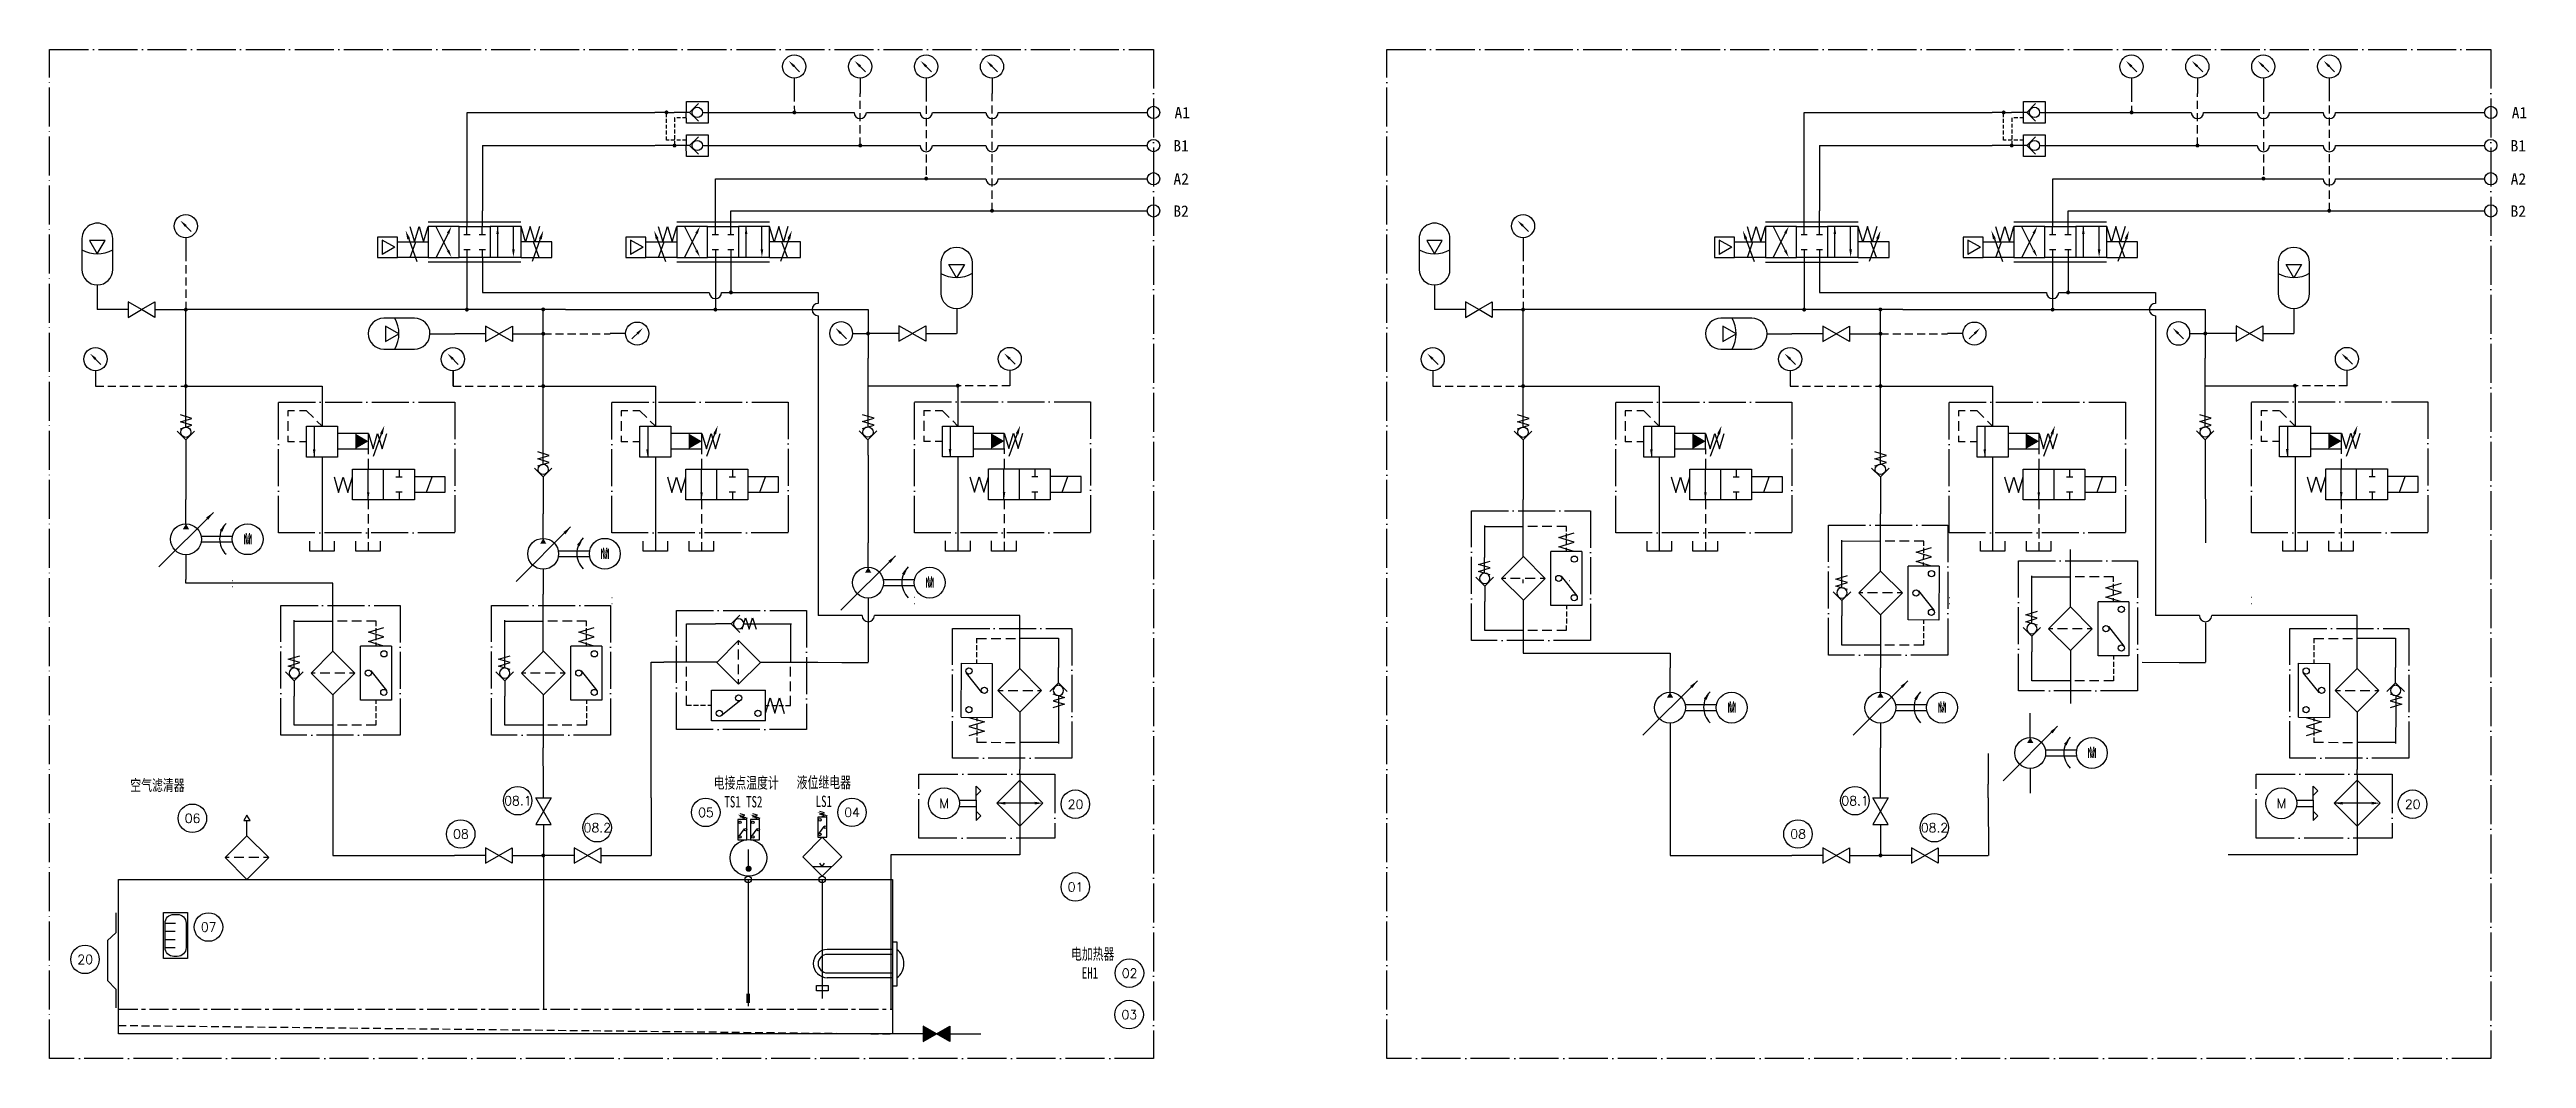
# Model space of a CAD drawing. Extents: x 245 to 8263, y -367 to 526.
# Drawn here: x 4219 to 4981, y -342 to -31 of the extents above; entities that cross this region are included whole.
import ezdxf
from ezdxf.enums import TextEntityAlignment as Align

# ---------------------------------------------------------------- set-up
doc = ezdxf.new("R2010")
doc.units = 0
doc.header["$LTSCALE"] = 5
doc.header["$MEASUREMENT"] = 0
for name, pattern in [('ACAD_ISO04W100', [30, 24, -3, 0, -3]), ('CENTER', [2, 1.25, -0.25, 0.25, -0.25]), ('HIDDEN', [0.375, 0.25, -0.125])]:
    doc.linetypes.add(name, pattern=pattern)
for name, color, linetype in [('11', 1, 'CONTINUOUS'), ('12', 2, 'CONTINUOUS'), ('16', 6, 'CONTINUOUS')]:
    doc.layers.add(name, color=color, linetype=linetype)
doc.layers.add('L7', color=4, linetype='CONTINUOUS', lineweight=25)
doc.styles.add('GB 3.5', font='simfang.ttf', dxfattribs={"width": 0.7, "height": 3.5})
doc.styles.add('HZ', font='txt', dxfattribs={"bigfont": 'hztxt'})
doc.styles.get("Standard").update_dxf_attribs({"font": '仿宋_GB2312.ttf', "height": 3.5})

msp = doc.modelspace()

# ---------------------------------------------------------------- texts
at = {"layer": '11', "char_height": 3.5, "attachment_point": 1}
for s, insert in [('A1', (4565.3801, -49.037)), ('B1', (4565.0108, -59.2267)), ('A2', (4565.0547, -69.4549)), ('B2', (4565.0108, -79.3558))]:
    msp.add_mtext_dynamic_manual_height_columns(s, width=9.91369, gutter_width=16.625, heights=[0], dxfattribs=dict(at, insert=insert))
at = {"layer": '11', "char_height": 3.5, "width": 50, "attachment_point": 1, "style": 'GB 3.5'}
for s, insert in [('空气滤清器', (4244.0053, -256.0786)), ('电接点温度计\\P  TS1 TS2', (4423.5447, -255.3233)), ('\\pxqc;液位继电器\\PLS1', (4432.4476, -255.1938)), ('电加热器\\P  EH1', (4533.5075, -308.0089))]:
    msp.add_mtext(s, dxfattribs=dict(at, insert=insert))
at = {"layer": '16', "style": 'HZ'}
for s, p in [('06', (4263.168, -268.0212)), ('08.1', (4363.2756, -262.6206)), ('05', (4421.1639, -266.2095)), ('04', (4466.1592, -266.1956)), ('20', (4534.9112, -263.6838)), ('08.1', (4774.8354, -262.6206)), ('20', (4946.4711, -263.6838)), ('08', (4345.7522, -272.8656)), ('08.2', (4387.7344, -270.9251)), ('08', (4757.312, -272.8656)), ('08.2', (4799.2942, -270.9251)), ('01', (4534.9112, -289.1444)), ('07', (4268.1126, -301.5095)), ('20', (4230.1156, -311.4651)), ('02', (4551.5626, -315.6844)), ('03', (4551.452, -328.4383))]:
    msp.add_text(s, height=2.80675, dxfattribs=at).set_placement(p, align=Align.MIDDLE)

# ---------------------------------------------------------------- blocks, each defined once
blk = doc.blocks.new('单向阀（简易符号）带弹簧')
at = {"layer": '11'}
for p, q in [((1.92, 11.94), (-1.83, 13.07)), ((-1.83, 8.58), (1.92, 9.69)), ((-1.81, 10.82), (1.92, 11.94)), ((1.92, 9.69), (-1.81, 10.82)), ((-0.03, 9.18), (-0.03, 14.18)), ((-2.88, 7.8), (-0.05, 4.97)), ((-0.05, 4.97), (2.78, 7.8)), ((-0.05, 4.98), (-0.05, -0.02))]:
    blk.add_line(p, q, dxfattribs=at)
blk.add_circle((-0.05, 7.44), 1.67, dxfattribs=at)
blk = doc.blocks.new('压力表')
at = {"layer": '11'}
for p, q in [((-0.75, 9.49), (1.71, 7.03)), ((-0.02, 4.97), (-0.02, -0.03))]:
    blk.add_line(p, q, dxfattribs=at)
blk.add_circle((-0.04, 8.72), 3.75, dxfattribs=at)
at = {"layer": '12'}
blk.add_solid([(-0.34, 8.49), (0.25, 9.08), (-1.83, 10.56)], dxfattribs=at)
blk = doc.blocks.new('5171', base_point=(201.3, 88.5))
at = {"layer": '11'}
for p, q in [((201.4, 88.4), (201.4, 93.4)), ((213.4, 88.4), (201.4, 88.4)), ((213.4, 93.4), (213.4, 88.4))]:
    blk.add_line(p, q, dxfattribs=at)
blk = doc.blocks.new('先导式电磁溢流阀')
at = {"layer": '11'}
for p, q in [((14.07, 5.12), (14.07, -7.91)), ((9.07, -7.91), (19.07, -7.91)), ((9.07, -17.91), (9.07, -7.91)), ((11.58, -7.87), (11.58, -17.89)), ((19.07, -7.91), (19.07, -17.91)), ((19.11, -15.25), (29.11, -15.25)), ((29.11, -10.25), (19.13, -10.25)), ((29.11, -10.21), (30.59, -15.21)), ((29.11, -15.25), (29.11, -10.25)), ((30.59, -15.21), (32.1, -10.22)), ((33.27, -10.43), (30.6, -17.74)), ((32.1, -10.22), (33.6, -15.21)), ((33.6, -15.21), (35.1, -10.21)), ((19.07, -17.91), (9.07, -17.91)), ((14.07, -17.91), (14.07, -48.31)), ((23.99, -31.77), (23.99, -21.77)), ((23.99, -21.77), (43.99, -21.77)), ((29.01, -31.77), (29.01, -21.76)), ((33.99, -31.74), (33.99, -21.74)), ((39.02, -21.78), (39.02, -24.26)), ((43.99, -21.77), (43.99, -31.77)), ((17.96, -24.33), (19.44, -29.33)), ((19.44, -29.33), (20.95, -24.35)), ((20.95, -24.35), (22.45, -29.33)), ((22.45, -29.33), (23.95, -24.33)), ((33.99, -31.77), (23.99, -31.77)), ((43.99, -31.77), (33.99, -31.77)), ((38.02, -24.26), (40.02, -24.26)), ((40.02, -29.26), (38.02, -29.26)), ((39.02, -29.26), (39.02, -31.78)), ((53.98, -24.28), (43.98, -24.28)), ((43.98, -29.28), (53.98, -29.28)), ((47.91, -29.28), (49.73, -24.28)), ((53.98, -29.28), (53.98, -24.28))]:
    blk.add_line(p, q, dxfattribs=at)
at = {"layer": '12'}
for p, q in [((3.04, -2.9), (3.04, -4.62)), ((5.16, -2.93), (3.04, -2.93)), ((3.04, -6.22), (3.04, -9.42)), ((9.07, -2.93), (6.76, -2.93)), ((11.26, -5.09), (9.08, -2.91)), ((14.09, -7.91), (12.39, -6.22)), ((3.04, -11.02), (3.04, -12.92)), ((5.16, -12.91), (3.04, -12.91)), ((9.07, -12.91), (6.76, -12.91)), ((29.04, -15.19), (29.04, -16.91)), ((29.04, -18.51), (29.04, -21.71)), ((29.02, -31.53), (29.02, -34.82)), ((29.02, -36.42), (29.02, -39.36)), ((29.02, -40.97), (29.02, -44.26)), ((29.02, -45.46), (29.02, -48.4))]:
    blk.add_line(p, q, dxfattribs=at)
at = {"layer": '12', "linetype": 'ACAD_ISO04W100', "ltscale": 0.1}
blk.add_lwpolyline([(-0.03, -0.06), (57.08, -0.06), (57.08, -42.45), (-0.03, -42.45)], close=True, dxfattribs=at)
at = {"layer": '12'}
for points in [[(32.84, -10.27), (33.74, -10.59), (34.27, -7.72)], [(11.12, -15.37), (11.96, -15.37), (11.54, -17.89)], [(24.83, -15.24), (29.1, -12.77), (24.83, -10.26)], [(29.45, -29.26), (28.61, -29.26), (29.03, -31.78)]]:
    blk.add_solid(points, dxfattribs=at)
at = {"layer": '11', "xscale": 0.66, "yscale": 0.66, "zscale": 0.66}
for p in [(10.05, -48.32), (24.94, -48.32)]:
    blk.add_blockref('5171', p, dxfattribs=at)
blk = doc.blocks.new('过滤器')
at = {"layer": '11'}
for p, q in [((10.08, 0.04), (17.15, 7.11)), ((17.15, -7.04), (10.08, 0.04)), ((17.15, 7.11), (24.22, 0.04)), ((24.22, 0.04), (17.15, -7.04)), ((10.09, -0.01), (0.09, -0.01)), ((24.24, -0.01), (34.24, -0.01))]:
    blk.add_line(p, q, dxfattribs=at)
at = {"layer": '12'}
for p, q in [((17.15, 7.11), (17.15, 5.44)), ((17.15, 3.85), (17.15, 0.65)), ((17.15, -0.95), (17.15, -4.15)), ((17.15, -5.69), (17.15, -7.03))]:
    blk.add_line(p, q, dxfattribs=at)
blk = doc.blocks.new('5236', base_point=(344.92, 42.98))
at = {"layer": '11'}
for p, q in [((342.02, 47.87), (343.5, 42.87)), ((343.5, 42.87), (345, 47.86)), ((345, 47.86), (346.51, 42.87)), ((346.51, 42.87), (348.01, 47.87))]:
    blk.add_line(p, q, dxfattribs=at)
blk = doc.blocks.new('回油过滤器')
at = {"layer": '11'}
for p, q in [((0, -7.14), (0, 0)), ((0, -7.36), (12.47, -7.36)), ((12.47, -7.36), (12.47, -16.78)), ((-18.99, -32.95), (-18.97, -15.46)), ((-18.97, -15.46), (-8.97, -15.48)), ((-8.97, -15.48), (-8.99, -32.97)), ((-12.31, -24.92), (-17.34, -18.62)), ((12.48, -30.98), (12.47, -41.39)), ((-18.99, -32.95), (-8.99, -32.97)), ((12.47, -41.08), (0, -41.07)), ((0, -41.3), (0, -49.85))]:
    blk.add_line(p, q, dxfattribs=at)
for centre in [(-16.52, -17.96), (-11.52, -24.23), (-16.54, -30.48)]:
    blk.add_circle(centre, 1, dxfattribs=at)
at = {"layer": '12'}
for p, q in [((-13.97, -8.96), (-13.97, -7.36)), ((-13.98, -13.47), (-13.98, -11.87)), ((-13.98, -15.44), (-13.98, -14.27))]:
    blk.add_line(p, q, dxfattribs=at)
at = {"layer": '12', "linetype": 'HIDDEN', "ltscale": 2.5}
for p, q in [((-13.97, -7.37), (0, -7.36)), ((-13.98, -11.21), (-13.98, -9.61)), ((-14, -34.96), (-14.01, -36.56)), ((-14.01, -37.21), (-14.01, -38.81)), ((-14.01, -39.47), (-14.01, -41.07)), ((-14, -32.99), (-14, -34.16)), ((-14.01, -41.05), (0, -41.07))]:
    blk.add_line(p, q, dxfattribs=at)
at = {"layer": '12', "linetype": 'ACAD_ISO04W100', "ltscale": 0.1}
blk.add_lwpolyline([(-21.8, -4.13), (16.79, -4.13), (16.79, -46.19), (-21.8, -46.19)], close=True, dxfattribs=at)
at = {"layer": '11', "rotation": 90}
blk.add_blockref('过滤器', (-0.01, -41.39), dxfattribs=at)
at = {"layer": '11', "xscale": -1}
for name, p, rotation in [('单向阀（简易符号）带弹簧', (12.52, -16.8), 180), ('5236', (-11.64, -35.88), 89.93440482208143)]:
    blk.add_blockref(name, p, dxfattribs=dict(at, rotation=rotation))
blk = doc.blocks.new('圆点')
at = {"layer": '12', "const_width": 0.625}
blk.add_lwpolyline([(-0.35, 0.06, 1), (0.28, 0.06, 1)], format="xyb", close=True, dxfattribs=at)
blk = doc.blocks.new('E型')
at = {"layer": '11'}
for p, q in [((2.49, 7.43), (2.49, 9.94)), ((7.49, 7.43), (7.49, 9.94)), ((1.5, 7.43), (3.5, 7.43)), ((1.5, 2.54), (3.5, 2.54)), ((2.49, 2.54), (2.49, 0.02)), ((6.5, 7.43), (8.5, 7.43)), ((6.5, 2.54), (8.5, 2.54)), ((7.49, 2.54), (7.49, 0.02))]:
    blk.add_line(p, q, dxfattribs=at)
blk = doc.blocks.new('5221', base_point=(319.6, 303.8))
at = {"layer": '11'}
blk.add_line((318.28, 300.92), (315.62, 293.63), dxfattribs=at)
at = {"layer": '12'}
blk.add_solid([(317.83, 301.09), (318.73, 300.76), (319.26, 303.63)], dxfattribs=at)
blk = doc.blocks.new('FHYA10', base_point=(659.66, 112.03))
at = {"layer": '11'}
for p, q in [((653.65, 112.02), (655.13, 107.02)), ((655.13, 107.02), (656.64, 112)), ((656.64, 112), (658.14, 107.02)), ((658.14, 107.02), (659.64, 112.02))]:
    blk.add_line(p, q, dxfattribs=at)
blk = doc.blocks.new('FHYA13', base_point=(778.42, 446.4))
at = {"layer": '11'}
for p, q in [((768.41, 451.41), (778.41, 451.41)), ((768.41, 446.41), (768.41, 451.41)), ((772.54, 446.41), (774.36, 451.41)), ((778.41, 446.41), (768.41, 446.41))]:
    blk.add_line(p, q, dxfattribs=at)
blk = doc.blocks.new('电磁换向阀')
at = {"layer": '11'}
for p, q in [((-15.07, 11.48), (14.98, 11.48)), ((-15.04, 9.99), (-15.04, -0.01)), ((-5.04, 9.99), (-15.04, 9.99)), ((-8.68, 2.28), (-12.59, 10.04)), ((-5.04, -0.01), (-5.04, 9.99)), ((-5, 9.99), (5, 9.99)), ((-2.49, 10.03), (-2.49, 15.03)), ((2.49, 10.03), (2.49, 15.03)), ((15, 10), (5, 10)), ((5, 10), (5, 0)), ((7.46, 0.06), (7.46, 10.04)), ((12.54, 2.54), (12.54, 10.01)), ((15, 0), (15, 10)), ((-25.04, 6.49), (-31.54, 6.49)), ((-31.54, 6.49), (-31.54, -0.01)), ((-30, 5.59), (-30, 0.9)), ((-25.93, 3.24), (-30, 5.59)), ((-25.93, 3.24), (-30, 0.9)), ((-25.04, -0.01), (-25.04, 6.49)), ((-8.65, 7.76), (-12.54, 0.02)), ((-5, 0), (5, 0)), ((-31.54, -0.01), (-25.04, -0.01)), ((-15.07, -1.52), (14.98, -1.52)), ((-15.04, -0.01), (-5.04, -0.01)), ((-2.53, -0.01), (-2.53, -5.01)), ((2.49, -0.01), (2.49, -5.01)), ((5, 0), (15, 0))]:
    blk.add_line(p, q, dxfattribs=at)
at = {"layer": '12'}
for points in [[(-9.02, 7.95), (-8.27, 7.57), (-7.52, 10.01)], [(7, 7.52), (7.84, 7.52), (7.42, 10.04)], [(-8.3, 2.47), (-9.05, 2.09), (-7.54, 0.03)], [(12.96, 2.54), (12.12, 2.54), (12.54, 0.02)]]:
    blk.add_solid(points, dxfattribs=at)
at = {"layer": '11', "xscale": -1}
blk.add_blockref('5221', (-22.71, 8.83), dxfattribs=at)
at = {"layer": '11'}
blk.add_blockref('5221', (22.57, 8.83), dxfattribs=at)
at = {"layer": '16'}
for name, p in [('FHYA10', (-15.02, 10.02)), ('FHYA13', (-15.03, -0.02))]:
    blk.add_blockref(name, p, dxfattribs=at)
at = {"layer": '16', "xscale": -1}
for name, p in [('FHYA10', (14.98, 10.02)), ('FHYA13', (14.99, -0.02))]:
    blk.add_blockref(name, p, dxfattribs=at)
blk = doc.blocks.new('5172', base_point=(208.32, 41.13))
at = {"layer": '11'}
for p, q in [((213.14, 46.67), (203.14, 46.67)), ((203.14, 36.67), (213.14, 36.67))]:
    blk.add_line(p, q, dxfattribs=at)
for centre, start, end in [((203.14, 41.67), 90, 270), ((213.14, 41.67), 270, 90)]:
    blk.add_arc(centre, 5, start, end, dxfattribs=at)
blk = doc.blocks.new('FHYF27')
at = {"layer": '11'}
blk.add_line((-0.03, 8.01), (-0.03, 0.01), dxfattribs=at)
blk.add_lwpolyline([(2.49, 22.4), (-2.51, 22.4), (-0.01, 18.07)], close=True, dxfattribs=at)
blk.add_arc((0.01, 28.12), 10.05, 240.16091, 299.83909, dxfattribs=at)
at = {"layer": '11', "rotation": 90}
blk.add_blockref('5172', (0.55, 18.19), dxfattribs=at)
blk = doc.blocks.new('截止阀')
at = {"layer": '11'}
for p, q in [((10.02, 0.01), (0.02, 0.01)), ((14.37, 0.01), (10.04, 2.51)), ((10.04, 2.51), (10.04, -2.49)), ((10.04, -2.49), (14.37, 0.01)), ((14.36, 0.01), (18.69, 2.51)), ((18.69, -2.49), (14.36, 0.01)), ((18.69, 2.51), (18.69, -2.49)), ((18.71, 0.01), (28.71, 0.01))]:
    blk.add_line(p, q, dxfattribs=at)
blk = doc.blocks.new('双向液压锁')
at = {"layer": '11'}
for p, q in [((3.72, 0), (0, 0)), ((3.72, 0), (6.24, 0)), ((11.24, 0), (6.24, 0)), ((10.2, -0.02), (10.18, 3.48)), ((10.18, 3.48), (17.18, 3.48)), ((14.07, 2.83), (11.24, 0)), ((11.24, 0), (14.07, -2.83)), ((17.18, 3.48), (17.18, -3.52)), ((10.18, -3.52), (10.15, -0.02)), ((17.18, -3.52), (10.18, -3.52)), ((10.2, -10.76), (10.18, -7.26)), ((10.18, -7.26), (17.18, -7.26)), ((14.07, -7.91), (11.24, -10.74)), ((15.45, -0.01), (20.45, -0.01)), ((17.18, -7.26), (17.18, -14.26)), ((11.24, -10.74), (0.01, -10.74)), ((10.18, -14.26), (10.15, -10.76)), ((17.18, -14.26), (10.18, -14.26)), ((11.24, -10.74), (14.07, -13.57)), ((15.45, -10.75), (20.45, -10.75))]:
    blk.add_line(p, q, dxfattribs=at)
for centre in [(13.7, 0.01), (13.7, -10.73)]:
    blk.add_circle(centre, 1.67, dxfattribs=at)
at = {"layer": '12', "linetype": 'HIDDEN'}
for p, q in [((3.72, -9.01), (3.72, 0)), ((10.17, -1.77), (6.33, -1.79)), ((6.33, -1.79), (6.33, -10.74)), ((10.19, -9.01), (3.72, -9.01))]:
    blk.add_line(p, q, dxfattribs=at)
blk = doc.blocks.new('空气滤清器')
at = {"layer": '11'}
for p, q in [((-1, 19.09), (1.01, 19.09)), ((0.01, 20.82), (-0.99, 19.09)), ((1.01, 19.09), (0.01, 20.82)), ((0.01, 14.09), (0.01, 19.09)), ((-7.07, 7.07), (0, 14.14)), ((0, 14.14), (7.07, 7.07)), ((0, 0), (-7.07, 7.07)), ((7.07, 7.07), (0, 0))]:
    blk.add_line(p, q, dxfattribs=at)
at = {"layer": '12'}
for p, q in [((-5.73, 7.07), (-7.07, 7.07)), ((-0.99, 7.07), (-4.19, 7.07)), ((3.81, 7.07), (0.61, 7.07)), ((7.07, 7.07), (5.4, 7.07))]:
    blk.add_line(p, q, dxfattribs=at)
blk = doc.blocks.new('电液位计')
at = {"layer": '11'}
for p, q in [((0.48, -3.51), (3.89, -3.51)), ((0.48, -6.15), (3.8, -6.15)), ((0.48, -8.8), (3.8, -8.8)), ((0.48, -11.44), (3.8, -11.44))]:
    blk.add_line(p, q, dxfattribs=at)
blk.add_lwpolyline([(0, 0), (7.78, 0), (7.78, -14.95), (0, -14.95)], close=True, dxfattribs=at)
blk.add_lwpolyline([(3.33, -0.66), (4.45, -0.66, -0.414214), (7.3, -3.51), (7.3, -11.44, -0.414214), (4.45, -14.29), (3.33, -14.29, -0.414214), (0.48, -11.44), (0.48, -3.51, -0.414214)], format="xyb", close=True, dxfattribs=at)
blk = doc.blocks.new('油箱')
at = {"layer": '11'}
h = blk.add_hatch(color=256, dxfattribs=at)
h.dxf.hatch_style = 1
h.paths.add_polyline_path([(260.73, -47.57), (260.73, -52.57), (265.06, -50.07), (265.06, -50.07)])
h.paths.add_polyline_path([(265.06, -50.07), (265.06, -50.07), (269.39, -52.57), (269.39, -47.57)])
at = {"layer": '12', "linetype": 'HIDDEN', "ltscale": 2}
blk.add_line((0, -47.31), (250.71, -50.07), dxfattribs=at)
at = {"layer": 'L7'}
for p, q in [((0, 0), (250.71, 0)), ((0, -50.07), (0, 0)), ((250.71, 0), (250.71, -50.07)), ((-0.83, -10.83), (-0.83, -17.27)), ((-0.83, -17.27), (-3.59, -19.82)), ((-3.59, -19.82), (-3.59, -32.78)), ((250.71, -22.73), (229.65, -22.73)), ((250.71, -20.22), (252.17, -20.22)), ((252.17, -20.22), (252.17, -34.58)), ((250.71, -24.29), (229.65, -24.29)), ((229.65, -30.28), (250.71, -30.28)), ((250.71, -31.85), (229.65, -31.85)), ((-3.59, -32.78), (-0.83, -35.54)), ((-0.83, -35.54), (-0.83, -41.66)), ((252.17, -34.58), (250.71, -34.58)), ((269.39, -50.07), (0, -50.07))]:
    blk.add_line(p, q, dxfattribs=at)
at = {"layer": 'L7', "linetype": 'CENTER'}
blk.add_line((0, -42.01), (250.71, -42.01), dxfattribs=at)
at = {"layer": 'L7'}
for centre, radius, start, end in [((229.65, -27.29), 4.56, 90, 270), ((248.72, -27.29), 5.76, 306.86192, 53.13808), ((229.65, -27.29), 2.99, 90, 270)]:
    blk.add_arc(centre, radius, start, end, dxfattribs=at)
at = {"layer": '11'}
for name, p in [('空气滤清器', (41.62, 0)), ('电液位计', (14.61, -10.67)), ('截止阀', (250.69, -50.08))]:
    blk.add_blockref(name, p, dxfattribs=at)
blk = doc.blocks.new('液位继电器')
at = {"layer": '11'}
for p, q in [((-0.7, 8.72), (0.43, 10.22)), ((0.49, 13), (-0.49, 13.3)), ((-0.49, 12.71), (0.49, 13)), ((0.49, 12.41), (-0.49, 12.71)), ((-0.49, 12.12), (0.49, 12.41)), ((-0.45, 12.94), (0.99, 12.41)), ((0, 8), (-4, 4)), ((4, 4), (0, 8)), ((-4, 4), (0, 0)), ((-2, 2), (2, 2)), ((0, 2), (-0.47, 2.7)), ((0, 0), (4, 4)), ((0, 2), (0.47, 2.7))]:
    blk.add_line(p, q, dxfattribs=at)
blk.add_lwpolyline([(-0.92, 8), (0.92, 8), (0.92, 12.12), (-0.92, 12.12)], close=True, dxfattribs=at)
for centre in [(-0.49, 11.55), (0.64, 10.06), (-0.49, 8.57)]:
    blk.add_circle(centre, 0.26, dxfattribs=at)
blk.add_solid([(-0.48, 12.85), (-0.42, 13.03), (-0.98, 13.14)], dxfattribs=at)
blk = doc.blocks.new('电接点温度计')
at = {"layer": '11'}
for p, q in [((-0.75, 12.49), (-1.73, 12.79)), ((-1.73, 12.2), (-0.75, 12.49)), ((-0.75, 11.9), (-1.73, 12.2)), ((-1.73, 11.61), (-0.75, 11.9)), ((-1.69, 12.43), (-0.25, 11.9)), ((1.86, 12.49), (0.87, 12.79)), ((0.87, 11.61), (1.86, 11.9)), ((0.88, 12.2), (1.86, 12.49)), ((1.86, 11.9), (0.88, 12.2)), ((0.92, 12.43), (2.36, 11.9)), ((-1.93, 8.21), (-0.8, 9.7)), ((0.02, 1.52), (0.02, 5.49)), ((0.67, 8.21), (1.8, 9.7))]:
    blk.add_line(p, q, dxfattribs=at)
for points in [[(-2.16, 7.49), (-0.31, 7.49), (-0.31, 11.61), (-2.16, 11.61)], [(0.44, 7.49), (2.29, 7.49), (2.29, 11.61), (0.44, 11.61)]]:
    blk.add_lwpolyline(points, close=True, dxfattribs=at)
at = {"layer": '11', "const_width": 0.625}
blk.add_lwpolyline([(-0.29, 1.52, 1), (0.34, 1.52, 1)], format="xyb", close=True, dxfattribs=at)
at = {"layer": '11'}
for centre, radius in [((-1.73, 11.04), 0.26), ((0.88, 11.04), 0.26), ((0, 3.75), 3.75), ((-1.73, 8.05), 0.26), ((-0.6, 9.55), 0.26), ((0.88, 8.05), 0.26), ((2.01, 9.55), 0.26)]:
    blk.add_circle(centre, radius, dxfattribs=at)
for points in [[(-1.72, 12.34), (-1.65, 12.52), (-2.22, 12.62)], [(0.88, 12.34), (0.95, 12.52), (0.38, 12.62)]]:
    blk.add_solid(points, dxfattribs=at)
blk = doc.blocks.new('电动机')
at = {"layer": '11'}
blk.add_circle((0.01, -0.08), 5, dxfattribs=at)
at = {"layer": '11', "style": 'HZ'}
blk.add_text('M', height=3.2, dxfattribs=at).set_placement((0.07, -0.1), align=Align.MIDDLE)
blk = doc.blocks.new('单向变量液压泵')
at = {"layer": '11'}
for p, q in [((-0.06, 17.98), (-0.06, 25.98)), ((8.8, 21.77), (-8.88, 4.09)), ((4.81, 14.06), (14.9, 14.06)), ((14.9, 12.06), (4.83, 12.06)), ((-0.06, 8.01), (-0.06, 0.01))]:
    blk.add_line(p, q, dxfattribs=at)
blk.add_circle((-0.08, 13.06), 5, dxfattribs=at)
blk.add_arc((17.85, 13.18), 7.03, 134.69287, 225.36484, dxfattribs=at)
at = {"layer": '12'}
for points in [[(-0.06, 18.05), (-1.06, 16.32), (0.94, 16.32)], [(6.48, 20.1), (7.15, 19.41), (8.86, 21.79)], [(10.89, 16.02), (11.7, 15.49), (12.87, 18.17)]]:
    blk.add_solid(points, dxfattribs=at)
blk = doc.blocks.new('变量泵')
at = {"layer": '11', "xscale": 0.95, "yscale": 0.95, "zscale": 0.95}
for name, p in [('单向变量液压泵', (0.06, -24.68)), ('电动机', (18.95, -12.19))]:
    blk.add_blockref(name, p, dxfattribs=at)
at = {"layer": '11', "insert": (18.21, -10.36), "char_height": 3.5, "width": 3.8597, "attachment_point": 1, "style": 'GB 3.5'}
blk.add_mtext('M', dxfattribs=at)
blk = doc.blocks.new('伺服阀')
at = {"layer": '11', "xscale": 0.95, "yscale": 0.95, "zscale": 0.95}
for name, p in [('电磁换向阀', (-2.36, 10.81)), ('E型', (-7.13, 10.78))]:
    blk.add_blockref(name, p, dxfattribs=at)
blk = doc.blocks.new('out')
at = {"layer": '11', "linetype": 'HIDDEN', "ltscale": 2}
for p, q in [((100.72, 36.13), (100.74, 30.32)), ((121.02, 20.13), (121.02, 36.16)), ((141.31, 36.13), (141.33, 9.9)), ((161.61, 0), (161.61, 36.16))]:
    blk.add_line(p, q, dxfattribs=at)
at = {"layer": '11'}
for p, q in [((0, 30.32), (57.84, 30.32)), ((0, 0), (0, 30.32)), ((77.27, 30.32), (119.12, 30.32)), ((122.92, 30.32), (139.42, 30.32)), ((143.22, 30.32), (159.71, 30.32)), ((163.51, 30.32), (198.36, 30.32)), ((198.36, 30.32), (209.41, 30.32)), ((4.73, 20.13), (57.85, 20.13)), ((4.73, 20.13), (4.73, 0)), ((77.27, 20.13), (139.42, 20.13)), ((143.22, 20.13), (159.71, 20.13)), ((163.51, 20.13), (166.84, 20.13)), ((166.84, 20.13), (202.09, 20.13)), ((202.09, 20.13), (209.38, 20.13)), ((76.48, 0.08), (76.48, 9.9)), ((76.48, 9.9), (159.71, 9.9)), ((163.51, 9.9), (165.39, 9.9)), ((165.39, 9.9), (205.16, 9.9)), ((205.16, 9.9), (209.38, 9.9)), ((81.21, 0), (165.06, 0)), ((165.06, 0), (203.54, 0)), ((203.54, 0), (209.38, 0))]:
    blk.add_line(p, q, dxfattribs=at)
for centre in [(211.31, 30.32), (211.28, 20.13), (211.28, 9.9), (211.28, 0)]:
    blk.add_circle(centre, 1.9, dxfattribs=at)
for centre, end in [((121.02, 30.32), 0), ((141.32, 30.32), 0), ((161.61, 30.32), 0), ((141.32, 20.13), 360), ((161.61, 20.13), 0), ((161.61, 9.9), 0)]:
    blk.add_arc(centre, 1.9, 180, end, dxfattribs=at)
at = {"layer": '11', "xscale": 0.95, "yscale": 0.95, "zscale": 0.95}
for name, p in [('压力表', (100.74, 36.16)), ('压力表', (121.02, 36.16)), ('压力表', (141.33, 36.16)), ('压力表', (161.61, 36.16)), ('双向液压锁', (57.84, 30.33)), ('圆点', (61.41, 30.27)), ('圆点', (100.77, 30.26)), ('圆点', (63.89, 20.07)), ('圆点', (121.06, 20.07)), ('圆点', (141.36, 9.9)), ('圆点', (161.61, 0))]:
    blk.add_blockref(name, p, dxfattribs=at)
at = {"layer": '11', "char_height": 3.5, "attachment_point": 1}
for s, insert in [('A1', (217.75, 32)), ('B1', (217.38, 21.81)), ('A2', (217.42, 11.59)), ('B2', (217.38, 1.69))]:
    blk.add_mtext_dynamic_manual_height_columns(s, width=9.9137, gutter_width=16.62, heights=[0], dxfattribs=dict(at, insert=insert))

# ---------------------------------------------------------------- hatches: boundary and pattern name
at = {"layer": '11'}
h = msp.add_hatch(color=256, dxfattribs=at)
h.dxf.hatch_style = 1
h.paths.add_polyline_path([(4434.737, -322.0094), (4433.6378, -322.0094), (4433.6378, -324.8377), (4434.737, -324.8377)])

# ---------------------------------------------------------------- linework, layer by layer
at = {"layer": '11', "linetype": 'HIDDEN', "ltscale": 2}
for p, q in [((4448.3574, -44.9066), (4448.3721, -50.722)), ((4468.6564, -60.9117), (4468.6564, -44.8792)), ((4488.9466, -44.9066), (4488.9612, -71.14)), ((4509.2455, -81.0408), (4509.2455, -44.8792)), ((4261.1197, -94.0135), (4261.1197, -111.4787)), ((4672.6795, -94.0135), (4672.6795, -111.4787)), ((4371.1057, -118.8422), (4391.6906, -118.8276)), ((4782.6655, -118.8422), (4803.2504, -118.8276)), ((4233.3248, -134.9599), (4261.1051, -134.9599)), ((4343.3254, -134.9599), (4371.1057, -134.9599)), ((4514.6982, -134.9067), (4498.7022, -134.9067)), ((4644.8847, -134.9599), (4672.6649, -134.9599)), ((4754.8853, -134.9599), (4782.6655, -134.9599)), ((4926.258, -134.9067), (4910.2621, -134.9067))]:
    msp.add_line(p, q, dxfattribs=at)
at = {"layer": '11'}
for p, q in [((4347.6346, -50.722), (4405.4795, -50.722)), ((4347.6346, -81.0408), (4347.6346, -50.722)), ((4424.9032, -50.722), (4466.7564, -50.722)), ((4470.5564, -50.722), (4487.0498, -50.722)), ((4490.8498, -50.722), (4507.3455, -50.722)), ((4511.1455, -50.722), (4545.9976, -50.722)), ((4545.9976, -50.722), (4557.0411, -50.722)), ((4352.3672, -60.9117), (4405.4879, -60.9117)), ((4352.3672, -60.9117), (4352.3672, -81.0408)), ((4424.9032, -60.9117), (4487.0555, -60.9117)), ((4490.8555, -60.9117), (4507.3455, -60.9117)), ((4511.1455, -60.9117), (4514.4762, -60.9117)), ((4514.4762, -60.9117), (4549.72, -60.9117)), ((4549.72, -60.9117), (4557.0147, -60.9117)), ((4424.1125, -80.9623), (4424.1125, -71.14)), ((4424.1125, -71.14), (4507.3455, -71.14)), ((4511.1455, -71.14), (4513.0196, -71.14)), ((4513.0196, -71.14), (4552.7951, -71.14)), ((4552.7951, -71.14), (4557.0147, -71.14)), ((4424.1125, -81.0408), (4424.1125, -80.1057)), ((4428.8451, -81.0408), (4512.696, -81.0408)), ((4512.696, -81.0408), (4551.1766, -81.0408)), ((4551.1766, -81.0408), (4557.0147, -81.0408)), ((4835.6723, -81.0408), (4835.6723, -80.1057)), ((4347.597, -100.0811), (4347.597, -111.4234)), ((4352.3559, -106.1332), (4379.6865, -106.1332)), ((4352.3672, -100.0811), (4352.3672, -106.1332)), ((4379.6865, -106.1332), (4422.1749, -106.1332)), ((4424.0749, -100.0811), (4424.0749, -111.4234)), ((4425.9749, -106.1332), (4428.8339, -106.1332)), ((4428.8339, -106.1332), (4455.7119, -106.1332)), ((4428.8451, -100.0811), (4428.8451, -106.1332)), ((4455.7232, -106.1332), (4455.7232, -109.5234)), ((4759.1568, -100.0811), (4759.1568, -111.4234)), ((4763.9157, -106.1332), (4791.2463, -106.1332)), ((4763.927, -100.0811), (4763.927, -106.1332)), ((4791.2463, -106.1332), (4833.7348, -106.1332)), ((4835.6348, -100.0811), (4835.6348, -111.4234)), ((4837.5348, -106.1332), (4840.3937, -106.1332)), ((4840.3937, -106.1332), (4867.2717, -106.1332)), ((4840.4049, -100.0811), (4840.4049, -106.1332)), ((4867.283, -106.1332), (4867.283, -109.5234)), ((4261.1051, -134.9599), (4261.1051, -111.4234)), ((4377.9551, -111.4234), (4261.1051, -111.4234)), ((4265.8753, -111.4234), (4265.8753, -111.4234)), ((4371.1057, -126.2611), (4371.1057, -111.4234)), ((4377.9551, -111.4234), (4458.1523, -111.4234)), ((4455.7232, -113.3234), (4455.7232, -205.6204)), ((4458.1523, -111.4234), (4471.0552, -111.3702)), ((4471.0552, -111.3702), (4471.0552, -126.4188)), ((4672.6649, -134.9599), (4672.6649, -111.4234)), ((4789.5149, -111.4234), (4672.6649, -111.4234)), ((4677.4351, -111.4234), (4677.4351, -111.4234)), ((4782.6655, -126.2611), (4782.6655, -111.4234)), ((4789.5149, -111.4234), (4869.7121, -111.4234)), ((4867.283, -113.3234), (4867.283, -205.6204)), ((4869.7121, -111.4234), (4882.615, -111.3702)), ((4882.615, -111.3702), (4882.615, -126.4188)), ((4371.1057, -134.9599), (4371.1057, -126.2611)), ((4471.0552, -134.9067), (4471.0552, -126.4188)), ((4782.6655, -134.9599), (4782.6655, -126.2611)), ((4882.615, -134.9067), (4882.615, -126.4188)), ((4233.3248, -130.3276), (4233.3248, -134.9599)), ((4261.1051, -142.7636), (4261.1051, -134.9599)), ((4261.1051, -134.9599), (4303.0021, -134.9599)), ((4343.3254, -130.3276), (4343.3254, -134.9599)), ((4371.0838, -154.189), (4371.1057, -134.9599)), ((4371.1057, -134.9599), (4405.6021, -134.9599)), ((4471.0552, -142.7104), (4471.0552, -134.9067)), ((4471.0552, -134.9067), (4498.7022, -134.9067)), ((4644.8847, -130.3276), (4644.8847, -134.9599)), ((4672.6649, -142.7636), (4672.6649, -134.9599)), ((4672.6649, -134.9599), (4714.5619, -134.9599)), ((4754.8853, -130.3276), (4754.8853, -134.9599)), ((4782.6436, -154.189), (4782.6655, -134.9599)), ((4782.6655, -134.9599), (4817.1619, -134.9599)), ((4882.615, -142.7104), (4882.615, -134.9067)), ((4882.615, -134.9067), (4910.2621, -134.9067)), ((4261.1377, -156.2349), (4261.1377, -169.8371)), ((4471.044, -156.2026), (4471.0879, -183.1975)), ((4672.6975, -156.2349), (4672.6975, -169.8371)), ((4882.6038, -156.2026), (4882.6477, -183.1975)), ((4371.0725, -167.6812), (4371.0866, -174.315)), ((4782.6323, -167.6812), (4782.6464, -174.315)), ((4261.1377, -195.6177), (4261.1377, -194.5145)), ((4306.3291, -195.6177), (4261.1377, -195.6177)), ((4275.3516, -194.7619), (4275.4475, -194.7619)), ((4275.3516, -196.6619), (4275.4475, -196.6619)), ((4306.3291, -203.8904), (4306.3291, -195.6177)), ((4672.6975, -195.6177), (4672.6975, -194.5145)), ((4686.9114, -194.7619), (4687.0074, -194.7619)), ((4686.9114, -196.6619), (4687.0074, -196.6619)), ((4392.2016, -200.004), (4392.2975, -200.004)), ((4392.2016, -201.904), (4392.2975, -201.904)), ((4463.0563, -205.6204), (4455.7232, -205.6204)), ((4469.2334, -205.6204), (4463.0563, -205.6204)), ((4517.8087, -205.6204), (4473.0334, -205.6204)), ((4485.3017, -199.9508), (4485.3977, -199.9508)), ((4485.3017, -201.8508), (4485.3977, -201.8508)), ((4803.7614, -200.004), (4803.8574, -200.004)), ((4803.7614, -201.904), (4803.8574, -201.904)), ((4874.6161, -205.6204), (4867.283, -205.6204)), ((4880.7932, -205.6204), (4874.6161, -205.6204)), ((4929.3685, -205.6204), (4884.5932, -205.6204)), ((4896.8615, -199.9508), (4896.9575, -199.9508)), ((4896.8615, -201.8508), (4896.9575, -201.8508)), ((4471.1442, -207.8749), (4471.0879, -219.9485)), ((4882.704, -207.8749), (4882.6477, -219.9485)), ((4404.2846, -257.5527), (4404.2846, -219.9967)), ((4404.2846, -219.9967), (4408.206, -219.9967)), ((4451.643, -219.9967), (4463.0103, -220.0497)), ((4463.0103, -220.0497), (4471.0872, -220.0874)), ((4672.6975, -217.1955), (4717.889, -217.1955)), ((4717.889, -217.1955), (4717.889, -221.6734)), ((4863.2028, -219.9967), (4874.5701, -220.0497)), ((4874.5701, -220.0497), (4882.647, -220.0874)), ((4306.3291, -246.3385), (4306.3291, -257.5527)), ((4371.1384, -257.5527), (4371.0866, -246.3385)), ((4717.889, -246.3385), (4717.889, -257.5527)), ((4782.6982, -257.5527), (4782.6464, -246.3385)), ((4815.8444, -248.0288), (4815.8444, -257.5527)), ((4306.3291, -257.5527), (4306.3291, -279.5009)), ((4371.1384, -253.7527), (4371.1384, -252.179)), ((4371.1384, -261.679), (4371.1384, -257.5527)), ((4404.2846, -261.7611), (4404.2846, -257.5527)), ((4504.3092, -262.4547), (4504.3092, -258.1285)), ((4504.3092, -258.1285), (4505.7242, -259.5435)), ((4510.7376, -263.3739), (4517.8087, -256.3028)), ((4517.8087, -254.4991), (4517.8087, -252.9787)), ((4517.8087, -254.5386), (4517.8087, -268.6139)), ((4517.8087, -256.3028), (4524.8798, -263.3739)), ((4717.889, -257.5527), (4717.889, -279.5009)), ((4782.6982, -253.7527), (4782.6982, -252.179)), ((4782.6982, -261.679), (4782.6982, -257.5527)), ((4815.8444, -261.7611), (4815.8444, -257.5527)), ((4915.869, -262.4547), (4915.869, -258.1285)), ((4915.869, -258.1285), (4917.284, -259.5435)), ((4922.2975, -263.3739), (4929.3685, -256.3028)), ((4929.3685, -254.4991), (4929.3685, -252.9787)), ((4929.3685, -254.5386), (4929.3685, -268.6139)), ((4929.3685, -256.3028), (4936.4396, -263.3739)), ((4371.1396, -265.8114), (4368.7646, -261.6978)), ((4368.7646, -261.6978), (4373.5146, -261.6978)), ((4371.1396, -265.8099), (4368.7646, -269.9235)), ((4373.5146, -261.6978), (4371.1396, -265.8114)), ((4373.5146, -269.9235), (4371.1396, -265.8099)), ((4404.2846, -261.7611), (4404.3145, -279.4322)), ((4499.0987, -264.3547), (4504.3092, -264.3547)), ((4499.1048, -262.4547), (4504.3092, -262.4547)), ((4504.3092, -260.9585), (4505.7242, -259.5435)), ((4504.3092, -262.4547), (4504.3092, -264.3547)), ((4504.3092, -264.3547), (4504.3092, -268.681)), ((4504.3092, -265.8509), (4505.7242, -267.2659)), ((4517.8087, -270.445), (4510.7376, -263.3739)), ((4522.3166, -263.3502), (4510.7773, -263.3502)), ((4524.8798, -263.3739), (4517.8087, -270.445)), ((4782.6994, -265.8114), (4780.3244, -261.6978)), ((4780.3244, -261.6978), (4785.0744, -261.6978)), ((4782.6994, -265.8099), (4780.3244, -269.9235)), ((4785.0744, -261.6978), (4782.6994, -265.8114)), ((4785.0744, -269.9235), (4782.6994, -265.8099)), ((4815.8444, -261.7611), (4815.8744, -279.4322)), ((4910.6585, -264.3547), (4915.869, -264.3547)), ((4910.6646, -262.4547), (4915.869, -262.4547)), ((4915.869, -260.9585), (4917.284, -259.5435)), ((4915.869, -262.4547), (4915.869, -264.3547)), ((4915.869, -264.3547), (4915.869, -268.6809)), ((4915.869, -265.8509), (4917.284, -267.2659)), ((4929.3685, -270.445), (4922.2975, -263.3739)), ((4933.8764, -263.3502), (4922.3371, -263.3502)), ((4936.4396, -263.3739), (4929.3685, -270.445)), ((4368.7646, -269.9235), (4373.5146, -269.9235)), ((4371.1384, -269.9423), (4371.1384, -279.4423)), ((4504.3092, -268.681), (4505.7242, -267.2659)), ((4517.8087, -268.6534), (4517.8087, -273.6534)), ((4517.8087, -273.6534), (4517.8087, -279.3074)), ((4780.3244, -269.9235), (4785.0744, -269.9235)), ((4782.6982, -269.9423), (4782.6982, -279.4423)), ((4915.869, -268.6809), (4917.284, -267.2659)), ((4929.3685, -268.6534), (4929.3685, -273.6534)), ((4929.3685, -273.6534), (4929.3685, -279.3074)), ((4306.3291, -279.4893), (4342.8973, -279.4337)), ((4342.8973, -279.4337), (4343.8258, -279.4323)), ((4371.1383, -279.4976), (4371.1383, -326.7298)), ((4398.3678, -279.4423), (4404.2846, -279.4323)), ((4478.078, -279.3074), (4478.078, -326.7298)), ((4517.8087, -279.3074), (4478.078, -279.3074)), ((4717.889, -279.4893), (4754.4571, -279.4337)), ((4754.4571, -279.4337), (4755.3856, -279.4323)), ((4809.9276, -279.4423), (4815.8444, -279.4323)), ((4929.3685, -279.3074), (4889.6378, -279.3074)), ((4434.1874, -286.8247), (4434.1874, -325.8346)), ((4456.948, -286.8247), (4456.948, -323.4642))]:
    msp.add_line(p, q, dxfattribs=at)
msp.add_lwpolyline([(4455.1522, -319.4507), (4458.7438, -319.4507), (4458.7438, -321.096), (4455.1522, -321.096)], close=True, dxfattribs=at)
for centre, radius in [((4558.9411, -50.722), 1.9), ((4558.9147, -60.9117), 1.9), ((4558.9147, -71.14), 1.9), ((4558.9147, -81.0408), 1.9), ((4434.1874, -286.8247), 1), ((4456.948, -286.8247), 1)]:
    msp.add_circle(centre, radius, dxfattribs=at)
for centre, start, end in [((4468.6564, -50.722), 180, 0), ((4488.9498, -50.722), 180, 0), ((4509.2455, -50.722), 180, 0), ((4488.9555, -60.9117), 180, 360), ((4509.2455, -60.9117), 180, 0), ((4509.2455, -71.14), 180, 0), ((4424.0749, -106.1332), 180, 0), ((4835.6348, -106.1332), 180, 0), ((4455.7232, -111.4234), 90, 270), ((4867.283, -111.4234), 90, 270), ((4471.1334, -205.6204), 180, 0), ((4882.6932, -205.6204), 180, 0)]:
    msp.add_arc(centre, 1.9, start, end, dxfattribs=at)
at = {"layer": '12', "linetype": 'ACAD_ISO04W100', "ltscale": 0.1}
for points in [[(4219.1434, -31.3597), (4558.9411, -31.3597), (4558.9411, -341.9454), (4219.1434, -341.9454)], [(4630.7033, -31.3597), (4970.5009, -31.3597), (4970.5009, -341.9454), (4630.7033, -341.9454)], [(4486.6878, -254.4272), (4528.5967, -254.4272), (4528.5967, -274.0816), (4486.6878, -274.0816)], [(4898.2476, -254.4272), (4940.1565, -254.4272), (4940.1565, -274.0816), (4898.2476, -274.0816)]]:
    msp.add_lwpolyline(points, close=True, dxfattribs=at)
at = {"layer": '12'}
for points in [[(4513.2973, -263.7899), (4513.2973, -262.9499), (4510.7773, -263.3699)], [(4522.3166, -262.9302), (4522.3166, -263.7702), (4524.8366, -263.3502)], [(4924.8571, -263.7899), (4924.8571, -262.9499), (4922.3371, -263.3699)], [(4933.8764, -262.9302), (4933.8764, -263.7702), (4936.3964, -263.3502)]]:
    msp.add_solid(points, dxfattribs=at)
at = {"layer": '16'}
for centre in [(4363.2236, -262.6068), (4774.7834, -262.6068), (4263.116, -268.0074), (4387.6824, -270.9113), (4421.1119, -266.1956), (4466.1072, -266.1817), (4534.8592, -263.6699), (4799.2422, -270.9113), (4946.419, -263.6699), (4345.7002, -272.8517), (4757.26, -272.8517), (4534.8592, -289.1305), (4268.0606, -301.4956), (4230.0635, -311.4512), (4551.5106, -315.6705), (4551.3999, -328.4244)]:
    msp.add_circle(centre, 4.3855, dxfattribs=at)

# ---------------------------------------------------------------- block references
at = {"layer": '11'}
for name, p, xscale, yscale, zscale in [('压力表', (4448.3721, -44.8792), 0.95, 0.95, 0.95), ('压力表', (4468.6564, -44.8792), 0.95, 0.95, 0.95), ('压力表', (4488.9612, -44.8792), 0.95, 0.95, 0.95), ('压力表', (4509.2455, -44.8792), 0.95, 0.95, 0.95), ('双向液压锁', (4405.4795, -50.7108), 0.95, 0.95, 0.95), ('圆点', (4409.0455, -50.7661), 0.95, 0.95, 0.95), ('圆点', (4448.4059, -50.7773), 0.95, 0.95, 0.95), ('圆点', (4411.5266, -60.967), 0.95, 0.95, 0.95), ('圆点', (4468.6903, -60.967), 0.95, 0.95, 0.95), ('圆点', (4488.995, -71.14), 0.95, 0.95, 0.95), ('压力表', (4261.1197, -94.0135), 0.95, 0.95, 0.95), ('电磁换向阀', (4349.9995, -95.3209), 0.95, 0.95, 0.95), ('电磁换向阀', (4426.4774, -95.3209), 0.95, 0.95, 0.95), ('圆点', (4509.2455, -81.0408), 0.95, 0.95, 0.95), ('压力表', (4672.6795, -94.0135), 0.95, 0.95, 0.95), ('电磁换向阀', (4838.0372, -95.3209), 0.95, 0.95, 0.95), ('E型', (4345.2293, -95.3515), 0.95, 0.95, 0.95), ('E型', (4421.7073, -95.3515), 0.95, 0.95, 0.95), ('E型', (4833.2671, -95.3515), 0.95, 0.95, 0.95), ('圆点', (4428.879, -106.1885), 0.95, 0.95, 0.95), ('圆点', (4840.4388, -106.1885), 0.95, 0.95, 0.95), ('截止阀', (4233.8265, -111.4334), 0.95, 0.95, 0.95), ('圆点', (4261.139, -111.4787), 0.95, 0.95, 0.95), ('圆点', (4347.6309, -111.4787), 0.95, 0.95, 0.95), ('圆点', (4371.1057, -111.4234), 0.95, 0.95, 0.95), ('圆点', (4424.1088, -111.4787), 0.95, 0.95, 0.95), ('截止阀', (4645.3863, -111.4334), 0.95, 0.95, 0.95), ('圆点', (4672.6988, -111.4787), 0.95, 0.95, 0.95), ('圆点', (4759.1907, -111.4787), 0.95, 0.95, 0.95), ('圆点', (4782.6655, -111.4234), 0.95, 0.95, 0.95), ('圆点', (4835.6686, -111.4787), 0.95, 0.95, 0.95), ('截止阀', (4343.8271, -118.8523), 0.95, 0.95, 0.95), ('圆点', (4371.1396, -118.8975), 0.95, 0.95, 0.95), ('圆点', (4471.0214, -118.8443), -0.95, 0.95, 0.95), ('截止阀', (4498.3339, -118.7991), -0.95, 0.95, 0.95), ('截止阀', (4755.3869, -118.8523), 0.95, 0.95, 0.95), ('圆点', (4782.6994, -118.8975), 0.95, 0.95, 0.95), ('圆点', (4882.5812, -118.8443), -0.95, 0.95, 0.95), ('截止阀', (4909.8937, -118.7991), -0.95, 0.95, 0.95), ('压力表', (4233.3248, -134.9599), 0.95, 0.95, 0.95), ('压力表', (4343.3254, -134.9599), 0.95, 0.95, 0.95), ('压力表', (4514.6982, -134.9067), 0.95, 0.95, 0.95), ('压力表', (4644.8847, -134.9599), 0.95, 0.95, 0.95), ('压力表', (4754.8853, -134.9599), 0.95, 0.95, 0.95), ('压力表', (4926.258, -134.9067), 0.95, 0.95, 0.95), ('圆点', (4261.139, -135.0152), 0.95, 0.95, 0.95), ('先导式电磁溢流阀', (4289.6367, -139.8231), 0.95, 0.95, 0.95), ('圆点', (4371.1396, -135.0152), 0.95, 0.95, 0.95), ('先导式电磁溢流阀', (4392.2367, -139.8231), 0.95, 0.95, 0.95), ('先导式电磁溢流阀', (4485.3368, -139.7699), 0.95, 0.95, 0.95), ('圆点', (4498.7022, -134.9067), 0.95, 0.95, 0.95), ('圆点', (4672.6988, -135.0152), 0.95, 0.95, 0.95), ('先导式电磁溢流阀', (4701.1965, -139.8231), 0.95, 0.95, 0.95), ('圆点', (4782.6994, -135.0152), 0.95, 0.95, 0.95), ('先导式电磁溢流阀', (4803.7965, -139.8231), 0.95, 0.95, 0.95), ('先导式电磁溢流阀', (4896.8966, -139.7699), 0.95, 0.95, 0.95), ('圆点', (4910.2621, -134.9067), 0.95, 0.95, 0.95), ('单向阀（简易符号）带弹簧', (4261.1377, -156.2349), 0.95, 0.95, 0.95), ('单向阀（简易符号）带弹簧', (4471.0879, -156.1817), 0.95, 0.95, 0.95), ('单向阀（简易符号）带弹簧', (4672.6975, -156.2349), 0.95, 0.95, 0.95), ('单向阀（简易符号）带弹簧', (4882.6477, -156.1817), 0.95, 0.95, 0.95), ('单向阀（简易符号）带弹簧', (4371.1164, -167.6603), 0.95, 0.95, 0.95), ('单向阀（简易符号）带弹簧', (4782.6762, -167.6603), 0.95, 0.95, 0.95), ('回油过滤器', (4517.8087, -205.6204), 0.95, 0.95, 0.95), ('回油过滤器', (4929.3685, -205.6204), 0.95, 0.95, 0.95), ('电动机', (4494.4352, -263.3096), 0.95, 0.95, 0.95), ('电动机', (4905.995, -263.3096), 0.95, 0.95, 0.95), ('电接点温度计', (4434.2611, -285.8258), 1.5, 1.5, 1.5), ('液位继电器', (4456.948, -285.8247), 1.5, 1.5, 1.5), ('油箱', (4240.359, -286.8247), 0.95, 0.95, 0.95), ('截止阀', (4371.1045, -279.4423), -0.95, 0.95, 0.95), ('圆点', (4371.1383, -279.4976), 0.95, 0.95, 0.95), ('截止阀', (4398.3678, -279.4423), -0.95, 0.95, 0.95), ('截止阀', (4782.6643, -279.4423), -0.95, 0.95, 0.95), ('圆点', (4782.6982, -279.4976), 0.95, 0.95, 0.95), ('截止阀', (4809.9276, -279.4423), -0.95, 0.95, 0.95)]:
    msp.add_blockref(name, p, dxfattribs=dict(at, xscale=xscale, yscale=yscale, zscale=zscale))
for name, p in [('out', (4759.1944, -81.0408)), ('伺服阀', (4763.9157, -106.1332)), ('变量泵', (4261.1377, -169.8371)), ('变量泵', (4371.0866, -174.315)), ('变量泵', (4471.0879, -183.1975)), ('变量泵', (4717.889, -221.6734)), ('变量泵', (4782.6464, -221.6734)), ('变量泵', (4828.7575, -235.6362))]:
    msp.add_blockref(name, p, dxfattribs=at)
at = {"layer": '11', "yscale": 0.95, "zscale": 0.95}
for name, p, xscale, rotation in [('FHYF27', (4233.8418, -111.4234), 0.95, 359.9843682537356), ('FHYF27', (4645.4016, -111.4234), 0.95, 359.9843682537356), ('FHYF27', (4498.3186, -118.7891), -0.95, 0.01563174626443953), ('FHYF27', (4909.8784, -118.7891), -0.95, 0.01563174626443953), ('FHYF27', (4343.8424, -118.8422), 0.95, 89.98436825373555), ('FHYF27', (4755.4022, -118.8422), 0.95, 89.98436825373555), ('压力表', (4391.7181, -118.8422), 0.95, 270), ('压力表', (4471.0552, -118.7891), -0.95, 90), ('压力表', (4803.2779, -118.8422), 0.95, 270), ('压力表', (4882.615, -118.7891), -0.95, 90), ('回油过滤器', (4672.6975, -217.1955), 0.95, 180), ('回油过滤器', (4782.6464, -221.6734), 0.95, 180), ('回油过滤器', (4841.0933, -232.667), 0.95, 180), ('回油过滤器', (4306.3291, -246.3385), 0.95, 180), ('回油过滤器', (4371.0866, -246.3385), 0.95, 180), ('回油过滤器', (4408.206, -219.9967), 0.95, 89.99999999999999)]:
    msp.add_blockref(name, p, dxfattribs=dict(at, xscale=xscale, rotation=rotation))

msp.set_redraw_order([(e.dxf.handle, doc.entitydb.next_handle()) for e in msp.query("TEXT MTEXT ATTDEF DIMENSION ARC_DIMENSION")])  # texts and dimensions are drawn at this point

doc.saveas('drawing.dxf')
